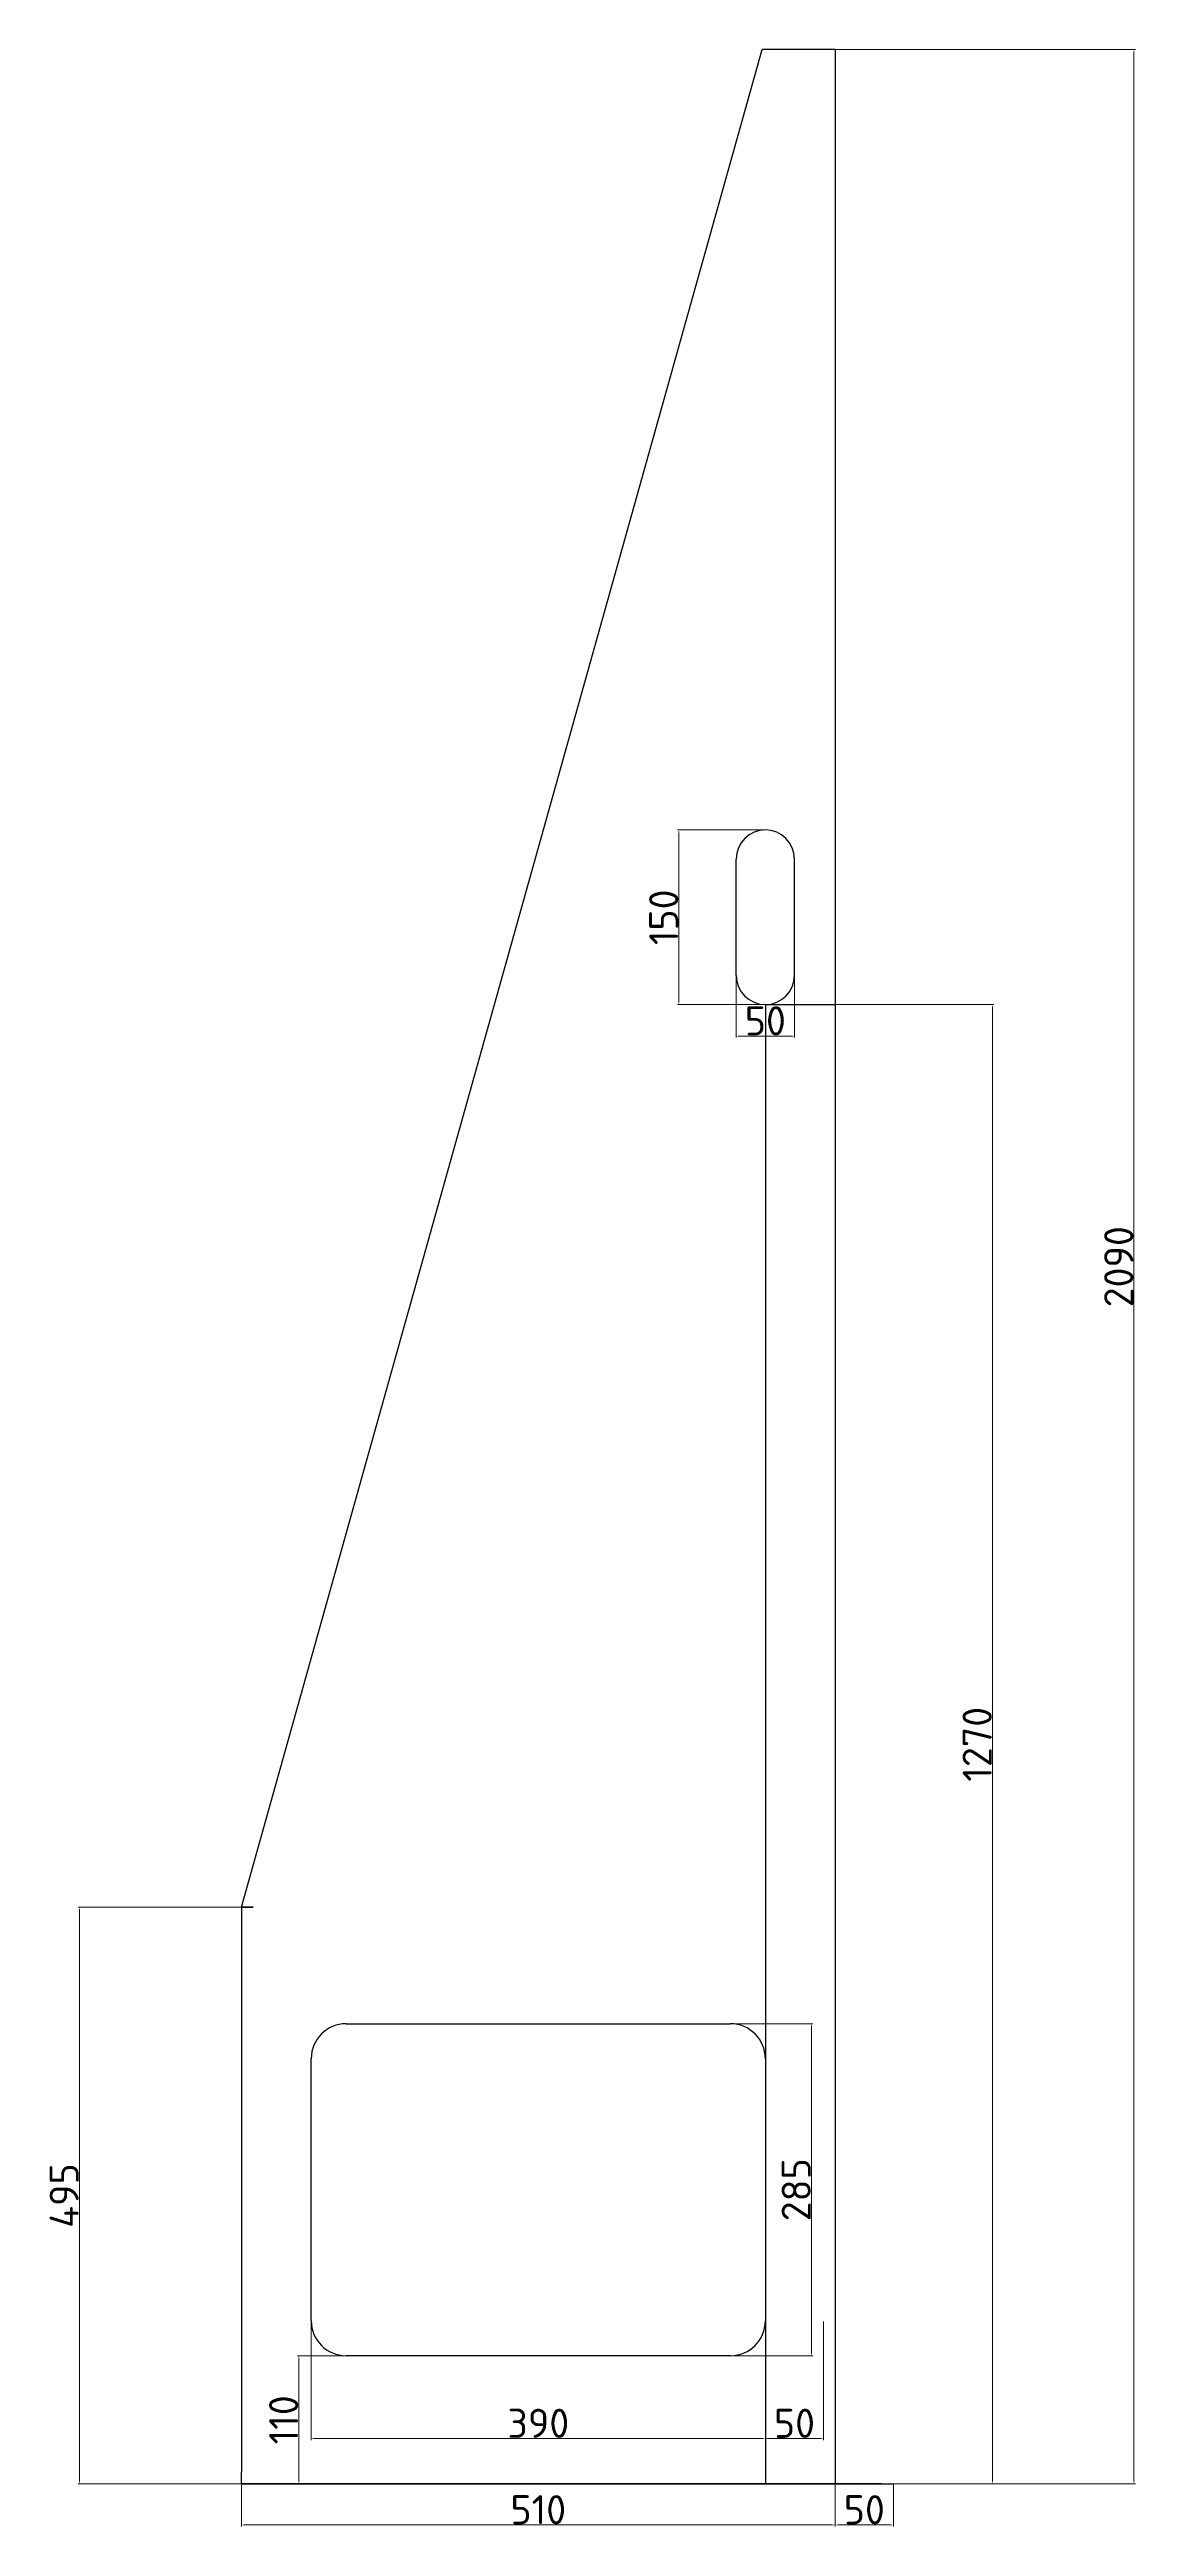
# Model space of a CAD drawing. Header units: inches. Extents: x 13 to 12015, y 11 to 4983.
# Drawn here: x 9142 to 10075, y 97 to 2224 of the extents above; entities that cross this region are included whole.
import ezdxf

# ---------------------------------------------------------------- set-up
doc = ezdxf.new("R2010")
doc.units = ezdxf.units.IN
doc.header["$MEASUREMENT"] = 0
doc.styles.add('Simplex25.085.15', font='isocpeur.ttf', dxfattribs={"height": 2.5})
doc.dimstyles.new('M1.1standart', dxfattribs={"dimtxt": 1, "dimasz": 2.5, "dimexe": 1.25, "dimexo": 0.625, "dimtad": 1, "dimdec": 1, "dimtxsty": 'Simplex25.085.15', "dimcen": 2.5, "dimadec": 0, "dimazin": 0, "dimtfac": 1, "dimtdec": 1, "dimtmove": 0, "dimatfit": 3, "dimldrblk": 'OBLIQUE', "dimfxl": 1.25, "dimlwd": 9, "dimlwe": 9, "dimarcsym": 0})

# ---------------------------------------------------------------- blocks, each defined once
blk = doc.blocks.new('*D61')
at = {"color": 0, "linetype": 'Continuous', "lineweight": 9, "transparency": 16777216}
for p, q in [((9817.6, 2223.5), (10074.9, 2223.5)), ((10073.6, 2221), (10073.6, 136)), ((9867.6, 133.5), (10074.9, 133.5))]:
    blk.add_line(p, q, dxfattribs=at)
at = {"color": 0, "transparency": 16777216}
for points in [[(10073.2, 2221), (10074, 2221), (10073.6, 2223.5)], [(10073.2, 136), (10074, 136), (10073.6, 133.5)]]:
    blk.add_solid(points, dxfattribs=at)
at = {"layer": 'Defpoints', "color": 0, "transparency": 16777216}
for p in [(9817, 2223.5), (9867, 133.5), (10073.6, 133.5)]:
    blk.add_point(p, dxfattribs=at)
at = {"color": 0, "transparency": 16777216, "insert": (10060.5, 1178.5), "char_height": 2.5, "attachment_point": 5, "rotation": 90, "style": 'Simplex25.085.15'}
blk.add_mtext('{\\H10x;2090}', dxfattribs=at)
blk = doc.blocks.new('_Oblique')
at = {"color": 0, "linetype": 'ByBlock', "lineweight": -2}
blk.add_line((-0.5, -0.5), (0.5, 0.5), dxfattribs=at)
blk = doc.blocks.new('*D65')
at = {"color": 0, "linetype": 'Continuous', "lineweight": 9, "transparency": 16777216}
for p, q in [((9306.4, 628.5), (9166.7, 628.5)), ((9167.9, 136), (9167.9, 626)), ((9306.4, 133.5), (9166.7, 133.5))]:
    blk.add_line(p, q, dxfattribs=at)
at = {"color": 0, "transparency": 16777216}
for points in [[(9167.5, 626), (9168.4, 626), (9167.9, 628.5)], [(9167.5, 136), (9168.4, 136), (9167.9, 133.5)]]:
    blk.add_solid(points, dxfattribs=at)
at = {"layer": 'Defpoints', "color": 0, "transparency": 16777216}
for p in [(9167.9, 628.5), (9307, 628.5), (9307, 133.5)]:
    blk.add_point(p, dxfattribs=at)
at = {"color": 0, "transparency": 16777216, "insert": (9154.8, 381), "char_height": 2.5, "attachment_point": 5, "rotation": 90, "style": 'Simplex25.085.15'}
blk.add_mtext('{\\H10x;495}', dxfattribs=at)
blk = doc.blocks.new('*D66')
at = {"color": 0, "linetype": 'Continuous', "lineweight": 9, "transparency": 16777216}
for p, q in [((9367, 272.9), (9367, 171.1)), ((9757, 272.9), (9757, 171.1)), ((9369.5, 172.3), (9754.5, 172.3))]:
    blk.add_line(p, q, dxfattribs=at)
at = {"color": 0, "transparency": 16777216}
for points in [[(9369.5, 172.8), (9369.5, 171.9), (9367, 172.3)], [(9754.5, 172.8), (9754.5, 171.9), (9757, 172.3)]]:
    blk.add_solid(points, dxfattribs=at)
at = {"layer": 'Defpoints', "color": 0, "transparency": 16777216}
for p in [(9367, 273.5), (9757, 273.5), (9757, 172.3)]:
    blk.add_point(p, dxfattribs=at)
at = {"color": 0, "transparency": 16777216, "insert": (9562, 185.5), "char_height": 2.5, "attachment_point": 5, "style": 'Simplex25.085.15'}
blk.add_mtext('{\\H10x;390}', dxfattribs=at)
blk = doc.blocks.new('*D67')
at = {"color": 0, "linetype": 'Continuous', "lineweight": 9, "transparency": 16777216}
for p, q in [((9727.6, 528.5), (9797.9, 528.5)), ((9796.7, 526), (9796.7, 246)), ((9727.6, 243.5), (9797.9, 243.5))]:
    blk.add_line(p, q, dxfattribs=at)
at = {"color": 0, "transparency": 16777216}
for points in [[(9796.2, 526), (9797.1, 526), (9796.7, 528.5)], [(9796.2, 246), (9797.1, 246), (9796.7, 243.5)]]:
    blk.add_solid(points, dxfattribs=at)
at = {"layer": 'Defpoints', "color": 0, "transparency": 16777216}
for p in [(9727, 528.5), (9727, 243.5), (9796.7, 243.5)]:
    blk.add_point(p, dxfattribs=at)
at = {"color": 0, "transparency": 16777216, "insert": (9783.5, 386), "char_height": 2.5, "attachment_point": 5, "rotation": 90, "style": 'Simplex25.085.15'}
blk.add_mtext('{\\H10x;285}', dxfattribs=at)
blk = doc.blocks.new('*D68')
at = {"color": 0, "linetype": 'Continuous', "lineweight": 9, "transparency": 16777216}
for p, q in [((9757, 272.9), (9757, 171.1)), ((9807, 272.9), (9807, 171.1)), ((9759.5, 172.3), (9804.5, 172.3))]:
    blk.add_line(p, q, dxfattribs=at)
at = {"color": 0, "transparency": 16777216}
for points in [[(9759.5, 172.8), (9759.5, 171.9), (9757, 172.3)], [(9804.5, 172.8), (9804.5, 171.9), (9807, 172.3)]]:
    blk.add_solid(points, dxfattribs=at)
at = {"layer": 'Defpoints', "color": 0, "transparency": 16777216}
for p in [(9757, 273.5), (9807, 273.5), (9807, 172.3)]:
    blk.add_point(p, dxfattribs=at)
at = {"color": 0, "transparency": 16777216, "insert": (9782, 185.5), "char_height": 2.5, "attachment_point": 5, "style": 'Simplex25.085.15'}
blk.add_mtext('{\\H10x;50}', dxfattribs=at)
blk = doc.blocks.new('*D69')
at = {"color": 0, "linetype": 'Continuous', "lineweight": 9, "transparency": 16777216}
for p, q in [((9396.4, 243.5), (9355.2, 243.5)), ((9356.4, 241), (9356.4, 136)), ((9396.4, 133.5), (9355.2, 133.5))]:
    blk.add_line(p, q, dxfattribs=at)
at = {"color": 0, "transparency": 16777216}
for points in [[(9356, 241), (9356.8, 241), (9356.4, 243.5)], [(9356, 136), (9356.8, 136), (9356.4, 133.5)]]:
    blk.add_solid(points, dxfattribs=at)
at = {"layer": 'Defpoints', "color": 0, "transparency": 16777216}
for p in [(9397, 243.5), (9356.4, 133.5), (9397, 133.5)]:
    blk.add_point(p, dxfattribs=at)
at = {"color": 0, "transparency": 16777216, "insert": (9343.3, 188.5), "char_height": 2.5, "attachment_point": 5, "rotation": 90, "style": 'Simplex25.085.15'}
blk.add_mtext('{\\H10x;110}', dxfattribs=at)
blk = doc.blocks.new('*D70')
at = {"color": 0, "linetype": 'Continuous', "lineweight": 9, "transparency": 16777216}
for p, q in [((9307, 132.9), (9307, 96.9)), ((9817, 132.9), (9817, 96.9)), ((9309.5, 98.2), (9814.5, 98.2))]:
    blk.add_line(p, q, dxfattribs=at)
at = {"color": 0, "transparency": 16777216}
for points in [[(9309.5, 98.6), (9309.5, 97.8), (9307, 98.2)], [(9814.5, 98.6), (9814.5, 97.8), (9817, 98.2)]]:
    blk.add_solid(points, dxfattribs=at)
at = {"layer": 'Defpoints', "color": 0, "transparency": 16777216}
for p in [(9307, 133.5), (9817, 133.5), (9817, 98.2)]:
    blk.add_point(p, dxfattribs=at)
at = {"color": 0, "transparency": 16777216, "insert": (9562, 111.3), "char_height": 2.5, "attachment_point": 5, "style": 'Simplex25.085.15'}
blk.add_mtext('{\\H10x;510}', dxfattribs=at)
blk = doc.blocks.new('*D62')
at = {"color": 0, "linetype": 'Continuous', "lineweight": 9, "transparency": 16777216}
for p, q in [((9817, 132.9), (9817, 96.9)), ((9867, 132.9), (9867, 96.9)), ((9819.5, 98.2), (9864.5, 98.2))]:
    blk.add_line(p, q, dxfattribs=at)
at = {"color": 0, "transparency": 16777216}
for points in [[(9819.5, 98.6), (9819.5, 97.8), (9817, 98.2)], [(9864.5, 98.6), (9864.5, 97.8), (9867, 98.2)]]:
    blk.add_solid(points, dxfattribs=at)
at = {"layer": 'Defpoints', "color": 0, "transparency": 16777216}
for p in [(9817, 133.5), (9867, 133.5), (9867, 98.2)]:
    blk.add_point(p, dxfattribs=at)
at = {"color": 0, "transparency": 16777216, "insert": (9842, 111.3), "char_height": 2.5, "attachment_point": 5, "style": 'Simplex25.085.15'}
blk.add_mtext('{\\H10x;50}', dxfattribs=at)
blk = doc.blocks.new('*D71')
at = {"color": 0, "linetype": 'Continuous', "lineweight": 9, "transparency": 16777216}
for p, q in [((9756.4, 1553.5), (9681.6, 1553.5)), ((9682.8, 1406), (9682.8, 1551)), ((9756.4, 1403.5), (9681.6, 1403.5))]:
    blk.add_line(p, q, dxfattribs=at)
at = {"color": 0, "transparency": 16777216}
for points in [[(9682.4, 1551), (9683.2, 1551), (9682.8, 1553.5)], [(9682.4, 1406), (9683.2, 1406), (9682.8, 1403.5)]]:
    blk.add_solid(points, dxfattribs=at)
at = {"layer": 'Defpoints', "color": 0, "transparency": 16777216}
for p in [(9682.8, 1553.5), (9757, 1553.5), (9757, 1403.5)]:
    blk.add_point(p, dxfattribs=at)
at = {"color": 0, "transparency": 16777216, "insert": (9669.7, 1478.5), "char_height": 2.5, "attachment_point": 5, "rotation": 90, "style": 'Simplex25.085.15'}
blk.add_mtext('{\\H10x;150}', dxfattribs=at)
blk = doc.blocks.new('*D72')
at = {"color": 0, "linetype": 'Continuous', "lineweight": 9, "transparency": 16777216}
for p, q in [((9732, 1427.9), (9732, 1375.2)), ((9782, 1427.9), (9782, 1375.2)), ((9734.5, 1376.4), (9779.5, 1376.4))]:
    blk.add_line(p, q, dxfattribs=at)
at = {"color": 0, "transparency": 16777216}
for points in [[(9734.5, 1376.9), (9734.5, 1376), (9732, 1376.4)], [(9779.5, 1376.9), (9779.5, 1376), (9782, 1376.4)]]:
    blk.add_solid(points, dxfattribs=at)
at = {"layer": 'Defpoints', "color": 0, "transparency": 16777216}
for p in [(9732, 1428.5), (9782, 1428.5), (9782, 1376.4)]:
    blk.add_point(p, dxfattribs=at)
at = {"color": 0, "transparency": 16777216, "insert": (9757, 1389.6), "char_height": 2.5, "width": 3, "attachment_point": 5, "style": 'Simplex25.085.15'}
blk.add_mtext('{\\H10x;50}', dxfattribs=at)
blk = doc.blocks.new('*D73')
at = {"color": 0, "linetype": 'Continuous', "lineweight": 9, "transparency": 16777216}
for p, q in [((9817.6, 1403.5), (9953.3, 1403.5)), ((9952, 1401), (9952, 136)), ((9817.6, 133.5), (9953.3, 133.5))]:
    blk.add_line(p, q, dxfattribs=at)
at = {"color": 0, "transparency": 16777216}
for points in [[(9951.6, 1401), (9952.4, 1401), (9952, 1403.5)], [(9951.6, 136), (9952.4, 136), (9952, 133.5)]]:
    blk.add_solid(points, dxfattribs=at)
at = {"layer": 'Defpoints', "color": 0, "transparency": 16777216}
for p in [(9817, 1403.5), (9817, 133.5), (9952, 133.5)]:
    blk.add_point(p, dxfattribs=at)
at = {"color": 0, "transparency": 16777216, "insert": (9938.9, 768.5), "char_height": 2.5, "attachment_point": 5, "rotation": 90, "style": 'Simplex25.085.15'}
blk.add_mtext('{\\H10x;1270}', dxfattribs=at)

msp = doc.modelspace()

# ---------------------------------------------------------------- linework, layer by layer
at = {"color": 30, "true_color": 0xf8991e}
for p, q in [((9307.00671, 628.52043), (9754.20298, 2223.52043)), ((9817.00671, 2223.52043), (9754.20298, 2223.52043)), ((9817.00671, 2223.52043), (9817.00671, 133.52043)), ((9817.00671, 2223.52043), (9817.00671, 133.52043)), ((9732.00671, 1478.52043), (9732.00671, 1528.52043)), ((9782.00671, 1478.52043), (9782.00671, 1528.52043)), ((9732.00671, 1428.52043), (9732.00671, 1478.52043)), ((9782.00671, 1428.52043), (9782.00671, 1478.52043)), ((9307.00671, 628.52043), (9317.00671, 628.52043)), ((9307.00671, 133.52043), (9307.00671, 143.52043)), ((9857.00671, 133.52043), (9867.00671, 133.52043))]:
    msp.add_line(p, q, dxfattribs=at)
for p, q in [((9757.00671, 1403.52043), (9817.00671, 1403.52043)), ((9757.00671, 1403.52043), (9757.00671, 133.52043)), ((9807.00671, 133.52043), (9817.00671, 133.52043))]:
    msp.add_line(p, q)
for points in [[(9317.00671, 628.52043), (9307.00671, 628.52043), (9307.00671, 143.52043)], [(9397.00671, 528.52043), (9727.00671, 528.52043)], [(9367.00671, 273.52043), (9367.00671, 498.52043)], [(9757.00671, 498.52043), (9757.00671, 273.52043)], [(9727.00671, 243.52043), (9397.00671, 243.52043)]]:
    msp.add_lwpolyline(points, dxfattribs=at)
for points in [[(9397.00671, 528.52043), (9397.00671, 528.52043), (9397.00671, 528.52043), (9397.00671, 528.52043)], [(9857.00671, 133.52043), (9307.00671, 133.52043), (9307.00671, 133.52043), (9857.00671, 133.52043)]]:
    msp.add_lwpolyline(points, close=True, dxfattribs=at)
for centre, radius, start, end in [((9757.00671, 1528.52043), 25, 0, 180), ((9757.00671, 1428.52043), 25, 180, 0), ((9397.00671, 498.52043), 30, 90, 180), ((9727.00671, 498.52043), 30, 0, 90), ((9397.00671, 273.52043), 30, 180, 270), ((9727.00671, 273.52043), 30, 270, 0)]:
    msp.add_arc(centre, radius, start, end, dxfattribs=at)

# ---------------------------------------------------------------- dimensions: what is measured, and where the dimension line sits
for base, p1, p2, picture, middle in [((10073.62165, 133.52043), (9817.00671, 2223.52043), (9867.00671, 133.52043), '*D61', (10060.49665, 1178.52043)), ((9682.82514, 1553.52043), (9757.00671, 1403.52043), (9757.00671, 1553.52043), '*D71', (9669.70014, 1478.52043)), ((9952.02034, 133.52043), (9817.00671, 1403.52043), (9817.00671, 133.52043), '*D73', (9938.89534, 768.52043)), ((9167.93364, 628.52043), (9307.00671, 133.52043), (9307.00671, 628.52043), '*D65', (9154.80864, 381.02043)), ((9796.65154, 243.52043), (9727.00671, 528.52043), (9727.00671, 243.52043), '*D67', (9783.52654, 386.02043)), ((9356.40081, 133.52043), (9397.00671, 243.52043), (9397.00671, 133.52043), '*D69', (9343.27581, 188.52043))]:
    dim = msp.add_linear_dim(base=base, p1=p1, p2=p2, angle=90, text='{\\H10x;<>}', dimstyle='M1.1standart', override={"dimarcsym": 1})
    dim.commit()
    dim.dimension.update_dxf_attribs({"geometry": picture, "text_midpoint": middle})
for base, p1, p2, picture, middle in [((9782.00671, 1376.448), (9732.00671, 1428.52043), (9782.00671, 1428.52043), '*D72', (9757.00671, 1389.573)), ((9757.00671, 172.33684), (9367.00671, 273.52043), (9757.00671, 273.52043), '*D66', (9562.00671, 185.46184)), ((9807.00671, 172.33684), (9757.00671, 273.52043), (9807.00671, 273.52043), '*D68', (9782.00671, 185.46184)), ((9817.00671, 98.16771), (9307.00671, 133.52043), (9817.00671, 133.52043), '*D70', (9562.00671, 111.29271)), ((9867.00671, 98.16771), (9817.00671, 133.52043), (9867.00671, 133.52043), '*D62', (9842.00671, 111.29271))]:
    dim = msp.add_linear_dim(base=base, p1=p1, p2=p2, text='{\\H10x;<>}', dimstyle='M1.1standart', override={"dimarcsym": 1})
    dim.commit()
    dim.dimension.update_dxf_attribs({"geometry": picture, "text_midpoint": middle})

doc.saveas('drawing.dxf')
